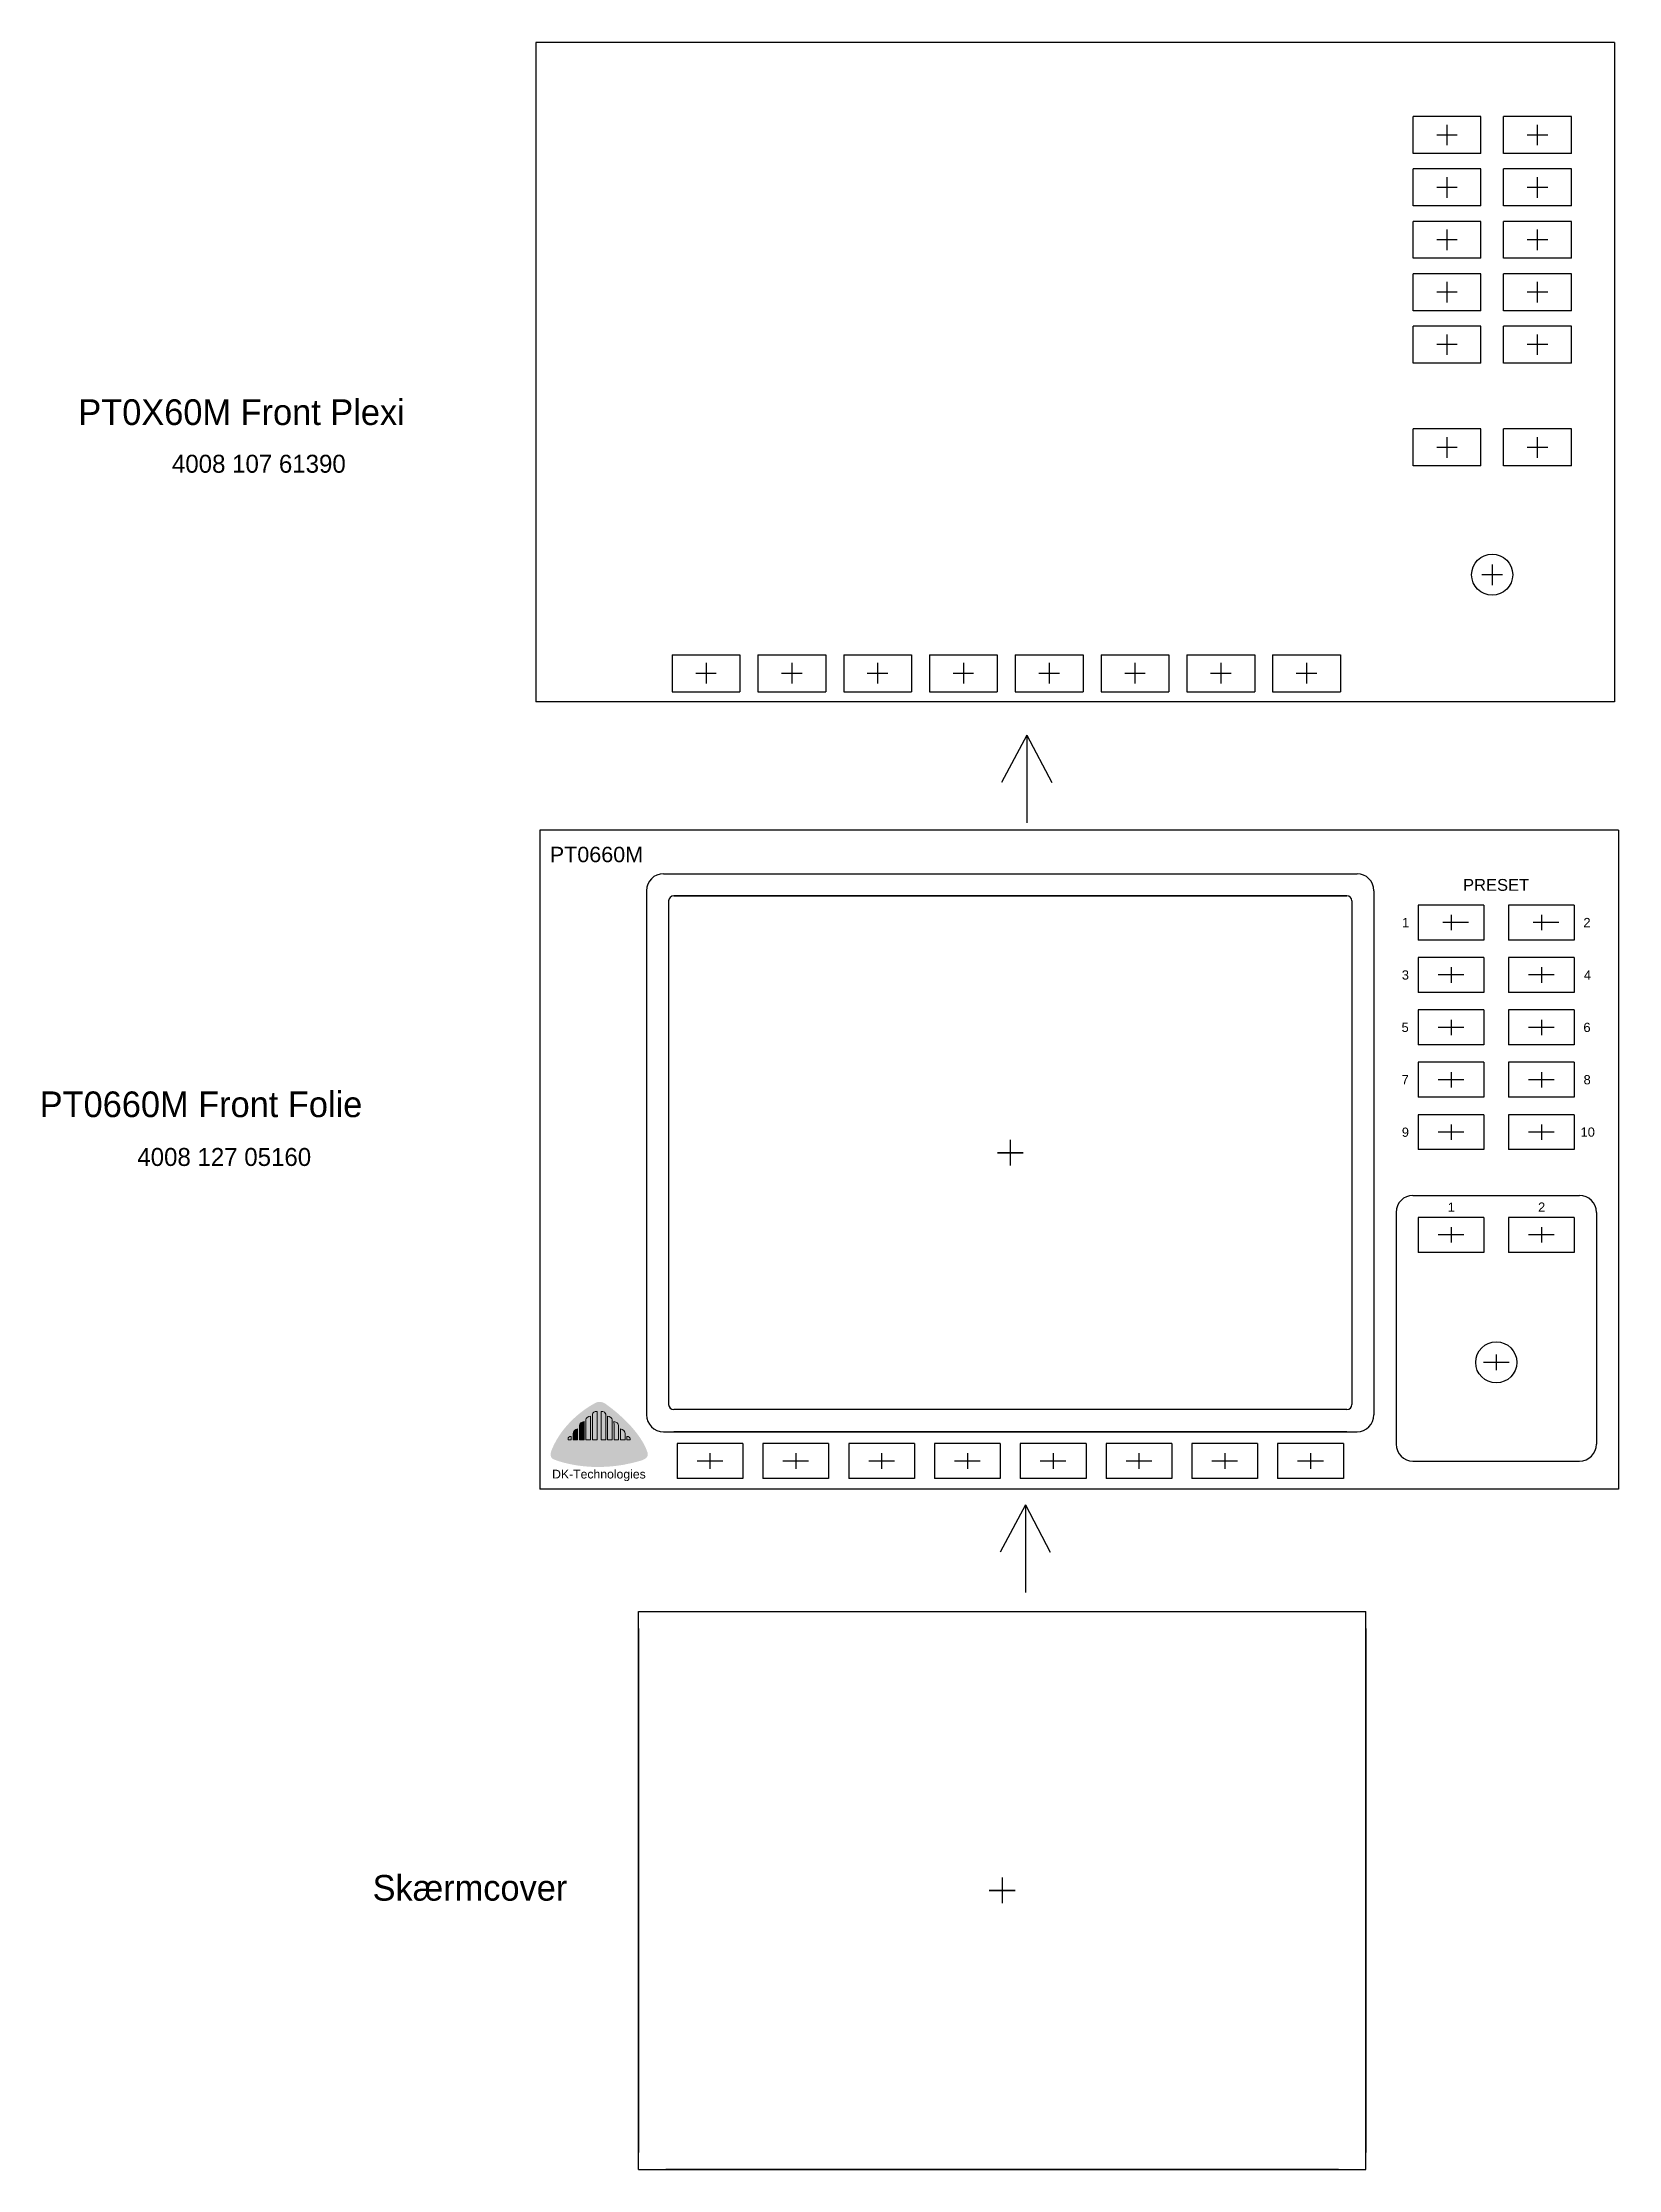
# Model space of a CAD drawing. Header units: millimetres. Extents: x -35 to 294, y -42 to 783.
# Drawn here: x -35.3 to 271.5, y 74.6 to 488.6 of the extents above; entities that cross this region are included whole.
import ezdxf

# ---------------------------------------------------------------- set-up
doc = ezdxf.new("R2010")
doc.units = ezdxf.units.MM
for name, color, linetype in [('Forplade', 4, 'Continuous'), ('LOGO_LARGE_IMAGE', 1, 'Continuous'), ('MSD200C', 4, 'Continuous'), ('ramme', 4, 'Continuous'), ('ramme_head', 2, 'Continuous')]:
    doc.layers.add(name, color=color, linetype=linetype)
doc.styles.add('DK-Audio', font='ARIAL.TTF')

msp = doc.modelspace()

# ---------------------------------------------------------------- texts
at = {"layer": 'Forplade', "color": 0, "style": 'DK-Audio'}
for s, height, p in [('PRESET', 2.3, (241.22, 323.5)), ('1', 1.8, (229.34, 316.42)), ('2', 1.8, (264.64, 316.42)), ('3', 1.8, (229.29, 306.22)), ('4', 1.8, (264.74, 306.22)), ('5', 1.8, (229.24, 296.02)), ('6', 1.8, (264.64, 296.02)), ('7', 1.8, (229.24, 285.82)), ('8', 1.8, (264.67, 285.84)), ('9', 1.8, (229.29, 275.62)), ('10', 1.8, (264.08, 275.64)), ('1', 1.8, (238.24, 261.02)), ('2', 1.8, (255.81, 261.04)), ('DK-Technologies', 1.7, (63.9, 209.12))]:
    msp.add_text(s, height=height, dxfattribs=at).set_placement(p)
at = {"layer": 'MSD200C', "color": 0, "style": 'DK-Audio'}
msp.add_text('PT0660M', height=3, dxfattribs=at).set_placement((63.44, 329.07))
at = {"layer": 'ramme_head', "color": 0}
for s, height, p in [('PT0X60M Front Plexi', 5, (-28.33, 414.16)), ('4008 107 61390', 3.5, (-10.11, 404.87)), ('PT0660M Front Folie', 5, (-35.85, 279.45)), ('4008 127 05160', 3.5, (-16.85, 269.95)), ('Skærmcover', 5, (28.95, 126.95))]:
    msp.add_text(s, height=height, dxfattribs=at).set_placement(p)

# ---------------------------------------------------------------- hatches: boundary and pattern name
at = {"linetype": 'Continuous', "lineweight": 0}
h = msp.add_hatch(color=0, dxfattribs=at)
edge = h.paths.add_edge_path()
edge.add_spline(control_points=[(70.48, 220.54), (70.48, 220.86), (70.88, 221.24), (71.38, 221.24), (71.38, 221.24), (71.37, 220.66), (71.37, 220.66), (71.37, 220.66), (71.37, 216.67), (71.37, 216.67), (71.37, 216.67), (70.48, 216.67), (70.48, 216.67), (70.48, 216.67), (70.48, 220.54), (70.48, 220.54)], knot_values=[0, 0, 0, 0, 1, 1, 1, 2, 2, 2, 3, 3, 3, 4, 4, 4, 5, 5, 5, 5], degree=3, periodic=0)
edge = h.paths.add_edge_path()
edge.add_spline(control_points=[(71.73, 221.65), (71.73, 221.95), (72.14, 222.19), (72.64, 222.19), (72.64, 222.19), (72.63, 221.65), (72.63, 221.65), (72.63, 221.65), (72.63, 216.67), (72.63, 216.67), (72.63, 216.67), (71.73, 216.67), (71.73, 216.67), (71.73, 216.67), (71.73, 221.65), (71.73, 221.65)], knot_values=[0, 0, 0, 0, 1, 1, 1, 2, 2, 2, 3, 3, 3, 4, 4, 4, 5, 5, 5, 5], degree=3, periodic=0)
edge = h.paths.add_edge_path()
edge.add_spline(control_points=[(74.32, 221.65), (74.32, 221.95), (73.92, 222.19), (73.42, 222.19), (73.42, 222.19), (73.43, 221.65), (73.43, 221.65), (73.43, 221.65), (73.43, 216.67), (73.43, 216.67), (73.43, 216.67), (74.32, 216.67), (74.32, 216.67), (74.32, 216.67), (74.32, 221.65), (74.32, 221.65)], knot_values=[0, 0, 0, 0, 1, 1, 1, 2, 2, 2, 3, 3, 3, 4, 4, 4, 5, 5, 5, 5], degree=3, periodic=0)
edge = h.paths.add_edge_path()
edge.add_spline(control_points=[(75.58, 220.54), (75.58, 220.86), (75.17, 221.24), (74.68, 221.24), (74.68, 221.24), (74.68, 220.66), (74.68, 220.66), (74.68, 220.66), (74.68, 216.67), (74.68, 216.67), (74.68, 216.67), (75.58, 216.67), (75.58, 216.67), (75.58, 216.67), (75.58, 220.54), (75.58, 220.54)], knot_values=[0, 0, 0, 0, 1, 1, 1, 2, 2, 2, 3, 3, 3, 4, 4, 4, 5, 5, 5, 5], degree=3, periodic=0)
edge = h.paths.add_edge_path()
edge.add_spline(control_points=[(76.84, 219.42), (76.84, 219.74), (76.43, 220.18), (75.93, 220.18), (75.93, 220.18), (75.94, 219.48), (75.94, 219.48), (75.94, 219.48), (75.94, 216.67), (75.94, 216.67), (75.94, 216.67), (76.84, 216.67), (76.84, 216.67), (76.84, 216.67), (76.84, 219.42), (76.84, 219.42)], knot_values=[0, 0, 0, 0, 1, 1, 1, 2, 2, 2, 3, 3, 3, 4, 4, 4, 5, 5, 5, 5], degree=3, periodic=0)
edge = h.paths.add_edge_path()
edge.add_spline(control_points=[(78.09, 217.9), (78.09, 218.19), (77.69, 218.77), (77.19, 218.77), (77.19, 218.77), (77.2, 217.94), (77.2, 217.94), (77.2, 217.94), (77.2, 216.67), (77.2, 216.67), (77.2, 216.67), (78.09, 216.67), (78.09, 216.67), (78.09, 216.67), (78.09, 217.9), (78.09, 217.9)], knot_values=[0, 0, 0, 0, 1, 1, 1, 2, 2, 2, 3, 3, 3, 4, 4, 4, 5, 5, 5, 5], degree=3, periodic=0)
edge = h.paths.add_edge_path()
edge.add_spline(control_points=[(79.07, 216.87), (79.07, 217.08), (78.79, 217.31), (78.44, 217.31), (78.44, 217.31), (78.44, 216.88), (78.44, 216.88), (78.44, 216.88), (78.44, 216.67), (78.44, 216.67), (78.44, 216.67), (79.07, 216.67), (79.07, 216.67), (79.07, 216.67), (79.07, 216.87), (79.07, 216.87)], knot_values=[0, 0, 0, 0, 1, 1, 1, 2, 2, 2, 3, 3, 3, 4, 4, 4, 5, 5, 5, 5], degree=3, periodic=0)
edge = h.paths.add_edge_path()
edge.add_spline(control_points=[(66.99, 216.87), (66.99, 217.08), (67.27, 217.31), (67.62, 217.31), (67.62, 217.31), (67.61, 216.88), (67.61, 216.88), (67.61, 216.88), (67.61, 216.67), (67.61, 216.67), (67.61, 216.67), (66.99, 216.67), (66.99, 216.67), (66.99, 216.67), (66.99, 216.87), (66.99, 216.87)], knot_values=[0, 0, 0, 0, 1, 1, 1, 2, 2, 2, 3, 3, 3, 4, 4, 4, 5, 5, 5, 5], degree=3, periodic=0)
h = msp.add_hatch(color=0, dxfattribs=at)
edge = h.paths.add_edge_path()
edge.add_spline(control_points=[(69.22, 219.42), (69.22, 219.74), (69.62, 220.18), (70.12, 220.18), (70.12, 220.18), (70.11, 219.48), (70.11, 219.48), (70.11, 219.48), (70.12, 216.67), (70.12, 216.67), (70.12, 216.67), (69.22, 216.67), (69.22, 216.67), (69.22, 216.67), (69.22, 219.42), (69.22, 219.42)], knot_values=[0, 0, 0, 0, 1, 1, 1, 2, 2, 2, 3, 3, 3, 4, 4, 4, 5, 5, 5, 5], degree=3, periodic=0)
h = msp.add_hatch(color=0, dxfattribs=at)
edge = h.paths.add_edge_path()
edge.add_spline(control_points=[(67.96, 217.9), (67.96, 218.19), (68.37, 218.77), (68.86, 218.77), (68.86, 218.77), (68.86, 217.94), (68.86, 217.94), (68.86, 217.94), (68.86, 216.67), (68.86, 216.67), (68.86, 216.67), (67.96, 216.67), (67.96, 216.67), (67.96, 216.67), (67.96, 217.9), (67.96, 217.9)], knot_values=[0, 0, 0, 0, 1, 1, 1, 2, 2, 2, 3, 3, 3, 4, 4, 4, 5, 5, 5, 5], degree=3, periodic=0)
at = {"layer": 'LOGO_LARGE_IMAGE', "lineweight": 0}
h = msp.add_hatch(color=1, dxfattribs=at)
h.dxf.hatch_style = 2
edge = h.paths.add_edge_path()
edge.add_spline(control_points=[(72.03, 223.66), (72.03, 223.66), (66.18, 220.71), (63.76, 214.57), (63.17, 213.06), (64.33, 212.8), (64.33, 212.8), (64.33, 212.8), (71.53, 209.69), (81.21, 212.6), (83.18, 213.19), (82.36, 214.42), (82.36, 214.42), (82.36, 214.42), (81.29, 218.56), (74.36, 223.61), (73.1, 224.52), (72.03, 223.66), (72.03, 223.66)], knot_values=[0, 0, 0, 0, 1, 1, 1, 2, 2, 2, 3, 3, 3, 4, 4, 4, 5, 5, 5, 6, 6, 6, 6], degree=3, periodic=0)
h = msp.add_hatch(color=0, dxfattribs=at)
h.dxf.hatch_style = 2
edge = h.paths.add_edge_path()
edge.add_spline(control_points=[(67.18, 214.99), (66.31, 214.99), (66.31, 215.89), (66.31, 215.89), (66.31, 215.89), (71.67, 215.89), (71.67, 215.89), (71.67, 215.89), (72.64, 215.86), (72.64, 214.77), (72.64, 213.81), (71.96, 213.56), (71.67, 213.56), (71.38, 213.56), (65.34, 213.56), (65.34, 213.56), (65.34, 213.56), (65.32, 214.44), (66.28, 214.44), (66.28, 214.44), (71.58, 214.44), (71.58, 214.44), (71.58, 214.44), (71.8, 214.47), (71.8, 214.77), (71.8, 214.98), (71.54, 215.02), (71.54, 215.02), (71.54, 215.02), (67.73, 214.99), (67.18, 214.99)], knot_values=[0, 0, 0, 0, 1, 1, 1, 2, 2, 2, 3, 3, 3, 4, 4, 4, 5, 5, 5, 6, 6, 6, 7, 7, 7, 8, 8, 8, 9, 9, 9, 10, 10, 10, 10], degree=3, periodic=0)
h = msp.add_hatch(color=0, dxfattribs=at)
h.dxf.hatch_style = 2
edge = h.paths.add_edge_path()
edge.add_spline(control_points=[(73.45, 215.9), (73.45, 215.9), (73.45, 213.57), (73.45, 213.57), (73.45, 213.57), (74.33, 213.57), (74.33, 213.57), (74.33, 213.57), (74.33, 213.75), (74.33, 213.75), (74.33, 213.75), (74.3, 213.9), (74.48, 213.96), (74.55, 213.99), (74.76, 213.97), (74.76, 213.97), (74.76, 213.97), (80.81, 213.57), (80.81, 213.57), (80.81, 213.57), (80.57, 214.22), (80.02, 214.37), (79.81, 214.43), (77.82, 214.49), (76.55, 214.6), (75.61, 214.68), (74.65, 214.68), (76.55, 214.82), (77.79, 214.92), (78.84, 215), (79.02, 215.02), (79.56, 215.08), (79.82, 215.91), (79.82, 215.91), (79.82, 215.91), (74.77, 215.49), (74.77, 215.49), (74.77, 215.49), (74.57, 215.46), (74.51, 215.48), (74.31, 215.54), (74.33, 215.73), (74.33, 215.73), (74.33, 215.73), (74.33, 215.9), (74.33, 215.9), (74.33, 215.9), (73.45, 215.9), (73.45, 215.9)], knot_values=[0, 0, 0, 0, 1, 1, 1, 2, 2, 2, 3, 3, 3, 4, 4, 4, 5, 5, 5, 6, 6, 6, 7, 7, 7, 8, 8, 8, 9, 9, 9, 10, 10, 10, 11, 11, 11, 12, 12, 12, 13, 13, 13, 14, 14, 14, 15, 15, 15, 16, 16, 16, 16], degree=3, periodic=0)

# ---------------------------------------------------------------- linework, layer by layer
at = {"layer": 'LOGO_LARGE_IMAGE', "color": 0, "lineweight": 0}
for points in [[(69.22, 219.42), (69.22, 219.74), (69.62, 220.18), (70.12, 220.18), (70.12, 220.18), (70.11, 219.48), (70.11, 219.48), (70.11, 219.48), (70.12, 216.67), (70.12, 216.67), (70.12, 216.67), (69.22, 216.67), (69.22, 216.67), (69.22, 216.67), (69.22, 219.42), (69.22, 219.42)], [(70.48, 220.54), (70.48, 220.86), (70.88, 221.24), (71.38, 221.24), (71.38, 221.24), (71.37, 220.66), (71.37, 220.66), (71.37, 220.66), (71.37, 216.67), (71.37, 216.67), (71.37, 216.67), (70.48, 216.67), (70.48, 216.67), (70.48, 216.67), (70.48, 220.54), (70.48, 220.54)], [(71.73, 221.65), (71.73, 221.95), (72.14, 222.19), (72.64, 222.19), (72.64, 222.19), (72.63, 221.65), (72.63, 221.65), (72.63, 221.65), (72.63, 216.67), (72.63, 216.67), (72.63, 216.67), (71.73, 216.67), (71.73, 216.67), (71.73, 216.67), (71.73, 221.65), (71.73, 221.65)], [(74.32, 221.65), (74.32, 221.95), (73.92, 222.19), (73.42, 222.19), (73.42, 222.19), (73.43, 221.65), (73.43, 221.65), (73.43, 221.65), (73.43, 216.67), (73.43, 216.67), (73.43, 216.67), (74.32, 216.67), (74.32, 216.67), (74.32, 216.67), (74.32, 221.65), (74.32, 221.65)], [(75.58, 220.54), (75.58, 220.86), (75.17, 221.24), (74.68, 221.24), (74.68, 221.24), (74.68, 220.66), (74.68, 220.66), (74.68, 220.66), (74.68, 216.67), (74.68, 216.67), (74.68, 216.67), (75.58, 216.67), (75.58, 216.67), (75.58, 216.67), (75.58, 220.54), (75.58, 220.54)], [(76.84, 219.42), (76.84, 219.74), (76.43, 220.18), (75.93, 220.18), (75.93, 220.18), (75.94, 219.48), (75.94, 219.48), (75.94, 219.48), (75.94, 216.67), (75.94, 216.67), (75.94, 216.67), (76.84, 216.67), (76.84, 216.67), (76.84, 216.67), (76.84, 219.42), (76.84, 219.42)], [(66.99, 216.87), (66.99, 217.08), (67.27, 217.31), (67.62, 217.31), (67.62, 217.31), (67.61, 216.88), (67.61, 216.88), (67.61, 216.88), (67.61, 216.67), (67.61, 216.67), (67.61, 216.67), (66.99, 216.67), (66.99, 216.67), (66.99, 216.67), (66.99, 216.87), (66.99, 216.87)], [(67.96, 217.9), (67.96, 218.19), (68.37, 218.77), (68.86, 218.77), (68.86, 218.77), (68.86, 217.94), (68.86, 217.94), (68.86, 217.94), (68.86, 216.67), (68.86, 216.67), (68.86, 216.67), (67.96, 216.67), (67.96, 216.67), (67.96, 216.67), (67.96, 217.9), (67.96, 217.9)], [(78.09, 217.9), (78.09, 218.19), (77.69, 218.77), (77.19, 218.77), (77.19, 218.77), (77.2, 217.94), (77.2, 217.94), (77.2, 217.94), (77.2, 216.67), (77.2, 216.67), (77.2, 216.67), (78.09, 216.67), (78.09, 216.67), (78.09, 216.67), (78.09, 217.9), (78.09, 217.9)], [(79.07, 216.87), (79.07, 217.08), (78.79, 217.31), (78.44, 217.31), (78.44, 217.31), (78.44, 216.88), (78.44, 216.88), (78.44, 216.88), (78.44, 216.67), (78.44, 216.67), (78.44, 216.67), (79.07, 216.67), (79.07, 216.67), (79.07, 216.67), (79.07, 216.87), (79.07, 216.87)]]:
    msp.add_open_spline(points, degree=3, knots=[0, 0, 0, 0, 1, 1, 1, 2, 2, 2, 3, 3, 3, 4, 4, 4, 5, 5, 5, 5], dxfattribs=at)
at = {"layer": 'ramme', "color": 0, "ltscale": 0.1}
for p, q in [((270.7, 488.6), (60.7, 488.6)), ((60.7, 488.6), (60.7, 360.3)), ((270.7, 488.6), (270.7, 360.3)), ((231.5, 467), (231.5, 474.2)), ((244.7, 474.2), (231.5, 474.2)), ((238.1, 468.6), (238.1, 472.6)), ((244.7, 467), (244.7, 474.2)), ((262.3, 474.2), (249.1, 474.2)), ((249.1, 467), (249.1, 474.2)), ((255.7, 468.6), (255.7, 472.6)), ((262.3, 467), (262.3, 474.2)), ((240.1, 470.6), (236.1, 470.6)), ((257.7, 470.6), (253.7, 470.6)), ((244.7, 467), (231.5, 467)), ((231.5, 456.8), (231.5, 464)), ((244.7, 464), (231.5, 464)), ((244.7, 456.8), (244.7, 464)), ((262.3, 467), (249.1, 467)), ((262.3, 464), (249.1, 464)), ((249.1, 456.8), (249.1, 464)), ((262.3, 456.8), (262.3, 464)), ((240.1, 460.4), (236.1, 460.4)), ((238.1, 458.4), (238.1, 462.4)), ((257.7, 460.4), (253.7, 460.4)), ((255.7, 458.4), (255.7, 462.4)), ((244.7, 456.8), (231.5, 456.8)), ((262.3, 456.8), (249.1, 456.8)), ((231.5, 446.6), (231.5, 453.8)), ((244.7, 453.8), (231.5, 453.8)), ((238.1, 448.2), (238.1, 452.2)), ((244.7, 446.6), (244.7, 453.8)), ((262.3, 453.8), (249.1, 453.8)), ((249.1, 446.6), (249.1, 453.8)), ((255.7, 448.2), (255.7, 452.2)), ((262.3, 446.6), (262.3, 453.8)), ((240.1, 450.2), (236.1, 450.2)), ((257.7, 450.2), (253.7, 450.2)), ((244.7, 446.6), (231.5, 446.6)), ((231.5, 436.4), (231.5, 443.6)), ((244.7, 443.6), (231.5, 443.6)), ((244.7, 436.4), (244.7, 443.6)), ((262.3, 446.6), (249.1, 446.6)), ((262.3, 443.6), (249.1, 443.6)), ((249.1, 436.4), (249.1, 443.6)), ((262.3, 436.4), (262.3, 443.6)), ((240.1, 440), (236.1, 440)), ((238.1, 438), (238.1, 442)), ((257.7, 440), (253.7, 440)), ((255.7, 438), (255.7, 442)), ((244.7, 436.4), (231.5, 436.4)), ((262.3, 436.4), (249.1, 436.4)), ((231.5, 426.2), (231.5, 433.4)), ((244.7, 433.4), (231.5, 433.4)), ((238.1, 427.8), (238.1, 431.8)), ((244.7, 426.2), (244.7, 433.4)), ((262.3, 433.4), (249.1, 433.4)), ((249.1, 426.2), (249.1, 433.4)), ((255.7, 427.8), (255.7, 431.8)), ((262.3, 426.2), (262.3, 433.4)), ((240.1, 429.8), (236.1, 429.8)), ((257.7, 429.8), (253.7, 429.8)), ((244.7, 426.2), (231.5, 426.2)), ((262.3, 426.2), (249.1, 426.2)), ((231.5, 406.2), (231.5, 413.4)), ((244.7, 413.4), (231.5, 413.4)), ((238.1, 407.8), (238.1, 411.8)), ((244.7, 406.2), (244.7, 413.4)), ((249.1, 406.2), (249.1, 413.4)), ((262.3, 413.4), (249.1, 413.4)), ((255.7, 407.8), (255.7, 411.8)), ((262.3, 406.2), (262.3, 413.4)), ((244.7, 406.2), (231.5, 406.2)), ((240.1, 409.8), (236.1, 409.8)), ((262.3, 406.2), (249.1, 406.2)), ((257.7, 409.8), (253.7, 409.8)), ((248.9, 385), (244.9, 385)), ((246.9, 387), (246.9, 383)), ((87.25, 369.45), (87.25, 362.25)), ((87.25, 369.45), (100.45, 369.45)), ((100.45, 369.45), (100.45, 362.25)), ((103.95, 369.45), (103.95, 362.25)), ((103.95, 369.45), (117.15, 369.45)), ((117.15, 369.45), (117.15, 362.25)), ((120.65, 369.45), (120.65, 362.25)), ((120.65, 369.45), (133.85, 369.45)), ((133.85, 369.45), (133.85, 362.25)), ((137.35, 369.45), (137.35, 362.25)), ((137.35, 369.45), (150.55, 369.45)), ((150.55, 369.45), (150.55, 362.25)), ((154.05, 369.45), (154.05, 362.25)), ((154.05, 369.45), (154.05, 362.25)), ((154.05, 369.45), (167.25, 369.45)), ((167.25, 369.45), (167.25, 362.25)), ((170.75, 369.45), (170.75, 362.25)), ((170.75, 369.45), (183.95, 369.45)), ((183.95, 369.45), (183.95, 362.25)), ((187.45, 369.45), (187.45, 362.25)), ((187.45, 369.45), (200.65, 369.45)), ((200.65, 369.45), (200.65, 362.25)), ((204.15, 369.45), (204.15, 362.25)), ((204.15, 369.45), (217.35, 369.45)), ((217.35, 369.45), (217.35, 362.25)), ((91.85, 365.85), (95.85, 365.85)), ((93.85, 367.85), (93.85, 363.85)), ((108.55, 365.85), (112.55, 365.85)), ((110.55, 367.85), (110.55, 363.85)), ((125.25, 365.85), (129.25, 365.85)), ((127.25, 367.85), (127.25, 363.85)), ((141.95, 365.85), (145.95, 365.85)), ((143.95, 367.85), (143.95, 363.85)), ((158.65, 365.85), (162.65, 365.85)), ((160.65, 367.85), (160.65, 363.85)), ((175.35, 365.85), (179.35, 365.85)), ((177.35, 367.85), (177.35, 363.85)), ((192.05, 365.85), (196.05, 365.85)), ((194.05, 367.85), (194.05, 363.85)), ((208.75, 365.85), (212.75, 365.85)), ((210.75, 367.85), (210.75, 363.85)), ((270.7, 360.3), (60.7, 360.3)), ((87.25, 362.25), (100.45, 362.25)), ((103.95, 362.25), (117.15, 362.25)), ((120.65, 362.25), (133.85, 362.25)), ((137.35, 362.25), (150.55, 362.25)), ((154.05, 362.25), (167.25, 362.25)), ((170.75, 362.25), (183.95, 362.25)), ((187.45, 362.25), (200.65, 362.25)), ((204.15, 362.25), (217.35, 362.25)), ((271.47, 335.32), (61.47, 335.32)), ((61.47, 335.32), (61.47, 207.02)), ((271.47, 335.32), (271.47, 207.02)), ((82.27, 323.52), (82.27, 221.52)), ((85.57, 326.82), (220.57, 326.82)), ((223.87, 323.52), (223.87, 221.52)), ((86.57, 321.52), (86.57, 223.52)), ((218.57, 322.52), (87.57, 322.52)), ((87.57, 322.52), (218.57, 322.52)), ((219.57, 321.52), (219.57, 223.52)), ((219.57, 321.52), (219.57, 223.52)), ((232.47, 320.72), (232.47, 313.92)), ((245.27, 320.72), (232.47, 320.72)), ((238.87, 318.82), (238.87, 315.82)), ((245.27, 320.72), (245.27, 313.92)), ((250.07, 320.72), (250.07, 313.92)), ((262.87, 320.72), (250.07, 320.72)), ((256.47, 318.82), (256.47, 315.82)), ((262.87, 320.72), (262.87, 313.92)), ((242.27, 317.32), (237.27, 317.32)), ((259.87, 317.32), (254.87, 317.32)), ((245.27, 313.92), (232.47, 313.92)), ((245.27, 310.52), (232.47, 310.52)), ((232.47, 310.52), (232.47, 303.72)), ((245.27, 310.52), (245.27, 303.72)), ((262.87, 313.92), (250.07, 313.92)), ((262.87, 310.52), (250.07, 310.52)), ((250.07, 310.52), (250.07, 303.72)), ((262.87, 310.52), (262.87, 303.72)), ((241.37, 307.12), (236.37, 307.12)), ((238.87, 308.62), (238.87, 305.62)), ((258.97, 307.12), (253.97, 307.12)), ((256.47, 308.62), (256.47, 305.62)), ((245.27, 303.72), (232.47, 303.72)), ((262.87, 303.72), (250.07, 303.72)), ((245.27, 300.32), (232.47, 300.32)), ((232.47, 300.32), (232.47, 293.52)), ((238.87, 298.42), (238.87, 295.42)), ((245.27, 300.32), (245.27, 293.52)), ((262.87, 300.32), (250.07, 300.32)), ((250.07, 300.32), (250.07, 293.52)), ((256.47, 298.42), (256.47, 295.42)), ((262.87, 300.32), (262.87, 293.52)), ((241.37, 296.92), (236.37, 296.92)), ((258.97, 296.92), (253.97, 296.92)), ((245.27, 293.52), (232.47, 293.52)), ((245.27, 290.12), (232.47, 290.12)), ((232.47, 290.12), (232.47, 283.32)), ((245.27, 290.12), (245.27, 283.32)), ((262.87, 293.52), (250.07, 293.52)), ((262.87, 290.12), (250.07, 290.12)), ((250.07, 290.12), (250.07, 283.32)), ((262.87, 290.12), (262.87, 283.32)), ((241.37, 286.72), (236.37, 286.72)), ((238.87, 288.22), (238.87, 285.22)), ((258.97, 286.72), (253.97, 286.72)), ((256.47, 288.22), (256.47, 285.22)), ((245.27, 283.32), (232.47, 283.32)), ((262.87, 283.32), (250.07, 283.32)), ((245.27, 279.92), (232.47, 279.92)), ((232.47, 279.92), (232.47, 273.12)), ((238.87, 278.02), (238.87, 275.02)), ((245.27, 279.92), (245.27, 273.12)), ((262.87, 279.92), (250.07, 279.92)), ((250.07, 279.92), (250.07, 273.12)), ((256.47, 278.02), (256.47, 275.02)), ((262.87, 279.92), (262.87, 273.12)), ((153.07, 275.02), (153.07, 270.02)), ((241.37, 276.52), (236.37, 276.52)), ((258.97, 276.52), (253.97, 276.52)), ((150.57, 272.52), (155.57, 272.52)), ((155.57, 272.52), (150.57, 272.52)), ((245.27, 273.12), (232.47, 273.12)), ((262.87, 273.12), (250.07, 273.12)), ((228.17, 260.92), (228.17, 215.82)), ((231.47, 264.22), (263.87, 264.22)), ((267.17, 260.92), (267.17, 215.82)), ((245.27, 259.92), (232.47, 259.92)), ((232.47, 259.92), (232.47, 253.12)), ((238.87, 258.02), (238.87, 255.02)), ((245.27, 259.92), (245.27, 253.12)), ((262.87, 259.92), (250.07, 259.92)), ((250.07, 259.92), (250.07, 253.12)), ((256.47, 258.02), (256.47, 255.02)), ((262.87, 259.92), (262.87, 253.12)), ((245.27, 253.12), (232.47, 253.12)), ((241.37, 256.52), (236.37, 256.52)), ((262.87, 253.12), (250.07, 253.12)), ((258.97, 256.52), (253.97, 256.52)), ((247.67, 233.22), (247.67, 230.22)), ((250.17, 231.72), (245.17, 231.72)), ((218.57, 222.52), (87.57, 222.52)), ((85.57, 218.22), (220.57, 218.22)), ((218.57, 218.22), (87.57, 218.22)), ((88.22, 215.92), (88.22, 209.12)), ((101.02, 215.92), (88.22, 215.92)), ((101.02, 215.92), (101.02, 209.12)), ((104.92, 215.92), (104.92, 209.12)), ((117.72, 215.92), (104.92, 215.92)), ((117.72, 215.92), (117.72, 209.12)), ((121.62, 215.92), (121.62, 209.12)), ((121.62, 215.92), (121.62, 209.12)), ((134.42, 215.92), (121.62, 215.92)), ((134.42, 215.92), (134.42, 209.12)), ((138.32, 215.92), (138.32, 209.12)), ((151.12, 215.92), (138.32, 215.92)), ((151.12, 215.92), (151.12, 209.12)), ((155.02, 215.92), (155.02, 209.12)), ((155.02, 215.92), (155.02, 209.12)), ((155.02, 215.92), (155.02, 209.12)), ((167.82, 215.92), (155.02, 215.92)), ((167.82, 215.92), (167.82, 209.12)), ((171.72, 215.92), (171.72, 209.12)), ((184.52, 215.92), (171.72, 215.92)), ((184.52, 215.92), (184.52, 209.12)), ((188.42, 215.92), (188.42, 209.12)), ((201.22, 215.92), (188.42, 215.92)), ((201.22, 215.92), (201.22, 209.12)), ((205.12, 215.92), (205.12, 209.12)), ((217.92, 215.92), (205.12, 215.92)), ((217.92, 215.92), (217.92, 209.12)), ((97.12, 212.52), (92.12, 212.52)), ((97.12, 212.52), (92.12, 212.52)), ((94.62, 214.02), (94.62, 211.02)), ((94.62, 214.02), (94.62, 211.02)), ((113.82, 212.52), (108.82, 212.52)), ((113.82, 212.52), (108.82, 212.52)), ((111.32, 214.02), (111.32, 211.02)), ((111.32, 214.02), (111.32, 211.02)), ((130.52, 212.52), (125.52, 212.52)), ((130.52, 212.52), (125.52, 212.52)), ((128.02, 214.02), (128.02, 211.02)), ((128.02, 214.02), (128.02, 211.02)), ((147.22, 212.52), (142.22, 212.52)), ((147.22, 212.52), (142.22, 212.52)), ((144.72, 214.02), (144.72, 211.02)), ((151.12, 214.02), (151.12, 209.12)), ((163.92, 212.52), (158.92, 212.52)), ((163.92, 212.52), (158.92, 212.52)), ((161.42, 214.02), (161.42, 211.02)), ((161.42, 214.02), (161.42, 211.02)), ((180.62, 212.52), (175.62, 212.52)), ((180.62, 212.52), (175.62, 212.52)), ((178.12, 214.02), (178.12, 211.02)), ((178.12, 214.02), (178.12, 211.02)), ((197.32, 212.52), (192.32, 212.52)), ((197.32, 212.52), (192.32, 212.52)), ((194.82, 214.02), (194.82, 211.02)), ((194.82, 214.02), (194.82, 211.02)), ((214.02, 212.52), (209.02, 212.52)), ((214.02, 212.52), (209.02, 212.52)), ((211.52, 214.02), (211.52, 211.02)), ((211.52, 214.02), (211.52, 211.02)), ((231.47, 212.52), (263.87, 212.52)), ((271.47, 207.02), (61.47, 207.02)), ((101.02, 209.12), (88.22, 209.12)), ((117.72, 209.12), (104.92, 209.12)), ((134.42, 209.12), (121.62, 209.12)), ((151.12, 209.12), (138.32, 209.12)), ((167.82, 209.12), (155.02, 209.12)), ((184.52, 209.12), (171.72, 209.12)), ((201.22, 209.12), (188.42, 209.12)), ((217.92, 209.12), (205.12, 209.12)), ((80.7, 183.24), (222.3, 183.24)), ((80.7, 74.64), (80.7, 183.24)), ((84, 183.24), (219, 183.24)), ((222.3, 74.64), (222.3, 183.24)), ((80.7, 179.94), (80.7, 77.94)), ((222.3, 179.94), (222.3, 77.94)), ((149, 128.94), (154, 128.94)), ((154, 128.94), (149, 128.94)), ((151.5, 131.44), (151.5, 126.44)), ((80.7, 74.64), (222.3, 74.64)), ((84, 74.64), (219, 74.64)), ((217, 74.64), (86, 74.64))]:
    msp.add_line(p, q, dxfattribs=at)
at = {"layer": 'ramme', "color": 5, "ltscale": 0.1}
for p, q in [((156.3, 353.8), (151.39, 344.55)), ((156.3, 353.8), (156.3, 336.75)), ((156.3, 353.8), (161.15, 344.55)), ((156.01, 204), (151.1, 194.75)), ((156.01, 204), (156.01, 186.95)), ((156.01, 204), (160.85, 194.75))]:
    msp.add_line(p, q, dxfattribs=at)
at = {"layer": 'ramme', "color": 0, "ltscale": 0.1}
for centre in [(246.88, 385.03), (247.67, 231.72)]:
    msp.add_circle(centre, 4, dxfattribs=at)
for centre, radius, start, end in [((85.57, 323.52), 3.3, 90, 180), ((220.57, 323.52), 3.3, 0, 90), ((87.57, 321.52), 1, 90, 180), ((218.57, 321.52), 1, 0, 90), ((231.47, 260.92), 3.3, 90, 180), ((263.87, 260.92), 3.3, 0, 90), ((85.57, 221.52), 3.3, 180, 270), ((87.57, 223.52), 1, 180, 270), ((218.57, 223.52), 1, 270, 0), ((220.57, 221.52), 3.3, 270, 0), ((231.47, 215.82), 3.3, 180, 270), ((263.87, 215.82), 3.3, 270, 0)]:
    msp.add_arc(centre, radius, start, end, dxfattribs=at)

msp.set_redraw_order([(e.dxf.handle, doc.entitydb.next_handle()) for e in msp.query("TEXT MTEXT ATTDEF DIMENSION ARC_DIMENSION")])  # texts and dimensions are drawn at this point

doc.saveas('drawing.dxf')
